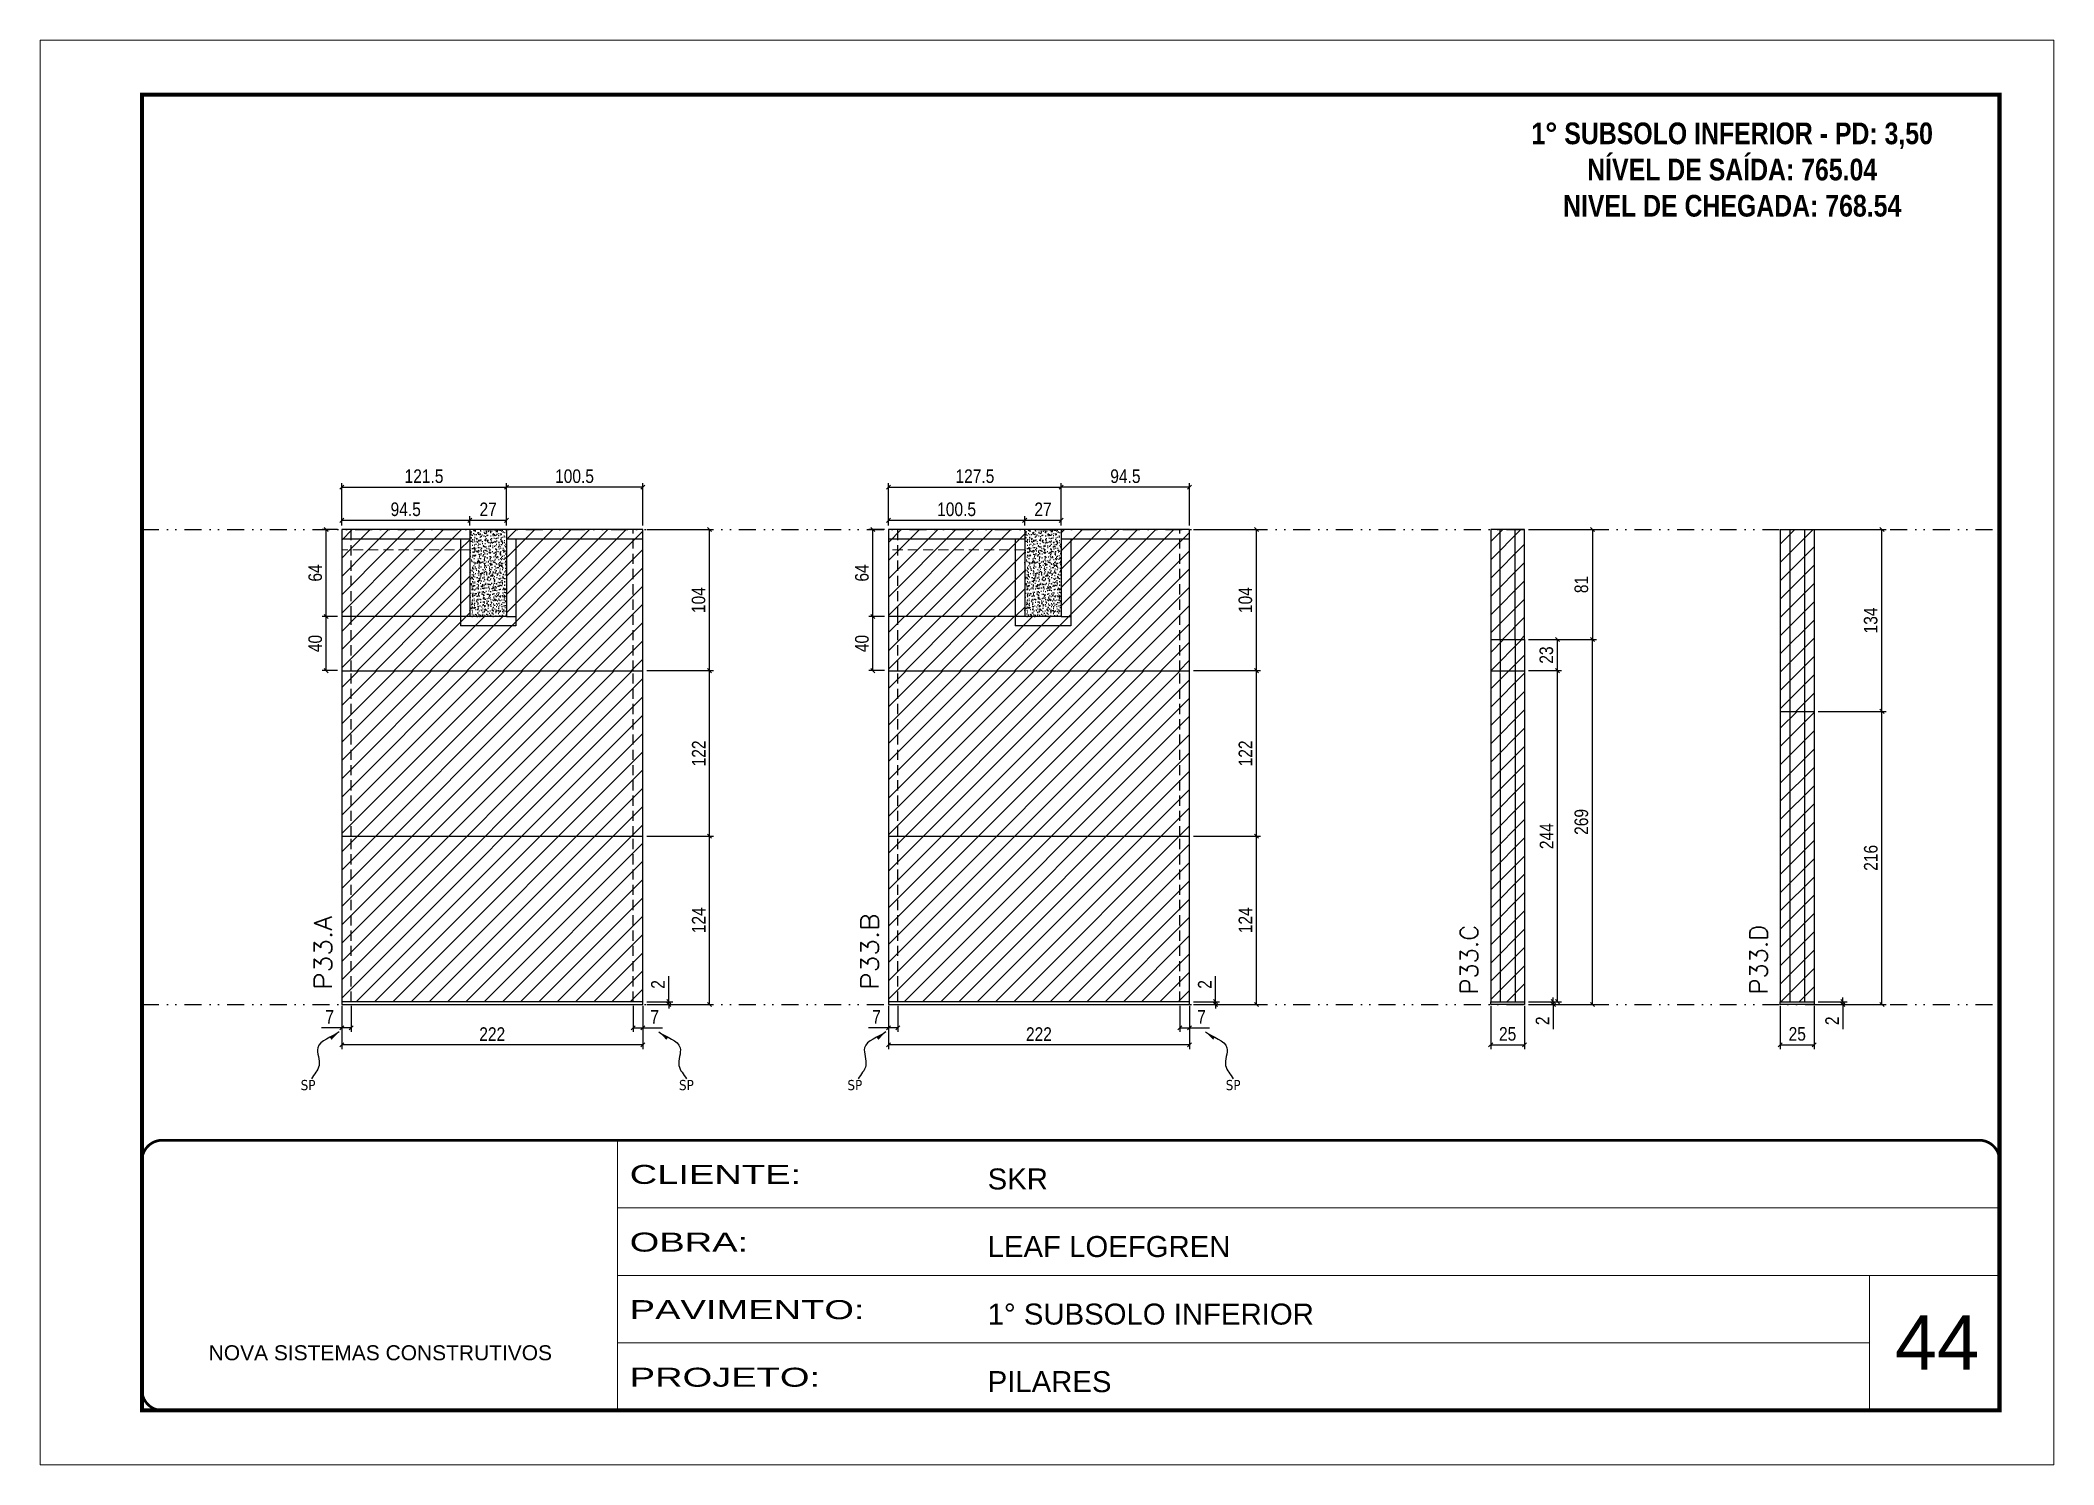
# Model space of a CAD drawing. Extents: x 14400 to 27878, y -21631 to 6985.
# Drawn here: x 19168 to 20653, y -5551 to -4501 of the extents above; entities that cross this region are included whole.
import ezdxf

# ---------------------------------------------------------------- set-up
doc = ezdxf.new("R2010")
doc.units = 0
for name, pattern in [('CONTINUO', [0]), ('DASHED', [0.75, 0.5, -0.25]), ('DIVIDE2', [0.625, 0.25, -0.125, 0, -0.125, 0, -0.125]), ('HIDDEN', [0.375, 0.25, -0.125])]:
    doc.linetypes.add(name, pattern=pattern)
for name, color, linetype, lineweight in [('CARIMBO', 255, 'Continuous', 9), ('Folhas', 255, 'Continuous', 9), ('Hachura', 251, 'Continuous', 9), ('SARRAFO DE PRESSAO', 251, 'DASHED', 9), ('Texto Seção', 7, 'Continuous', 15)]:
    doc.layers.add(name, color=color, linetype=linetype, lineweight=lineweight)
for name, color, linetype in [('COTA', 241, 'Continuous'), ('NOMENCLATURA', 7, 'Continuous'), ('Nível', 160, 'Continuous'), ('Painéis', 200, 'Continuous'), ('SARR_2.2x7', 40, 'Continuous'), ('Sarrafo de Pressão', 42, 'HIDDEN'), ('texto', 7, 'Continuous')]:
    doc.layers.add(name, color=color, linetype=linetype)
doc.styles.add('ARIAL', font='arial.ttf')
doc.styles.add('COTA TECNICA', font='techl___.ttf', dxfattribs={"height": 10})
doc.styles.add('COTA TECNICA-50', font='techl___.ttf', dxfattribs={"height": 10})
doc.styles.add('REGUA-120', font='ROMANS.shx', dxfattribs={"height": 15})
doc.styles.add('ROMANC', font='techb___.ttf', dxfattribs={"height": 2.5})
doc.styles.get("Standard").update_dxf_attribs({"font": 'arial.ttf'})
doc.styles.add('Tecnologia', font='')
doc.styles.get('Tecnologia').set_extended_font_data('Forgotten Futurist')
doc.dimstyles.new('COTA PAINEL-50', dxfattribs={"dimtxt": 10, "dimasz": 3, "dimexe": 3, "dimexo": 3, "dimgap": 3, "dimtad": 1, "dimdec": 1, "dimzin": 12, "dimdsep": 46, "dimtxsty": 'COTA TECNICA-50', "dimblk1": 'OBLIQUE', "dimblk2": 'OBLIQUE', "dimsah": 1, "dimcen": 0.9, "dimclrd": 4, "dimclre": 4, "dimclrt": 240, "dimadec": 1, "dimazin": 3, "dimtfac": 1, "dimtdec": 1, "dimtmove": 0, "dimatfit": 3, "dimfxl": 1, "dimtolj": 1, "dimtzin": 12, "dimarcsym": 0})
doc.dimstyles.new('PAINEL', dxfattribs={"dimtxt": 10, "dimasz": 3, "dimexe": 3, "dimexo": 3, "dimgap": 3, "dimtad": 1, "dimdec": 1, "dimzin": 12, "dimdsep": 46, "dimtxsty": 'COTA TECNICA', "dimblk1": 'OBLIQUE', "dimblk2": 'OBLIQUE', "dimsah": 1, "dimcen": 0.9, "dimclrd": 4, "dimclre": 4, "dimclrt": 240, "dimadec": 1, "dimazin": 3, "dimtfac": 1, "dimtdec": 1, "dimtmove": 0, "dimatfit": 3, "dimfxl": 1, "dimtolj": 1, "dimtzin": 12, "dimarcsym": 0})
doc.dimstyles.get("Standard").update_dxf_attribs({"dimtxt": 0.18, "dimasz": 0.18, "dimexe": 0.18, "dimexo": 0.0625, "dimgap": 0.09, "dimtad": 0, "dimtih": 1, "dimtoh": 1, "dimdec": 4, "dimzin": 0, "dimdsep": 46, "dimtxsty": 'Standard', "dimcen": 0.09, "dimadec": 0, "dimazin": 0, "dimtfac": 1, "dimtdec": 4, "dimtofl": 0, "dimtmove": 0, "dimatfit": 3, "dimfxl": 1, "dimtolj": 1, "dimtzin": 0, "dimarcsym": 0})

msp = doc.modelspace()

# ---------------------------------------------------------------- texts
at = {"layer": 'CARIMBO', "style": 'ARIAL'}
msp.add_text('44', height=40, dxfattribs=at).set_placement((20536.33, -5480.88))
at = {"layer": 'NOMENCLATURA', "color": 2, "insert": (20416.31, -4534.96), "char_height": 16, "attachment_point": 2, "style": 'ROMANC'}
msp.add_mtext_dynamic_manual_height_columns('\\P1° SUBSOLO INFERIOR - PD: 3,50\\PNÍVEL DE SAÍDA: 765.04\\PNIVEL DE CHEGADA: 768.54', width=432.3511, gutter_width=1, heights=[0], dxfattribs=at)
at = {"layer": 'texto', "color": 0, "char_height": 7.5, "attachment_point": 5}
for insert in [(19366, -5271.23), (19645.03, -5271.23), (19769.24, -5271.23), (20048.27, -5271.23)]:
    msp.add_mtext('{\\fTahoma|b0|i0|c0|p34;\\C4;SP}', dxfattribs=dict(at, insert=insert))
at = {"layer": 'Texto Seção', "style": 'REGUA-120', "width": 1.1}
for s, p in [('P33.A', (19383.53, -5200.98)), ('P33.B', (19786.77, -5200.98))]:
    msp.add_text(s, height=13, rotation=90, dxfattribs=at).set_placement(p)
at = {"layer": 'Texto Seção', "char_height": 13, "width": 370.6998, "attachment_point": 7, "rotation": 90, "style": 'REGUA-120'}
for s, insert in [('P33.C', (20228.8, -5204.33)), ('P33.D', (20442.31, -5204.33))]:
    msp.add_mtext(s, dxfattribs=dict(at, insert=insert))

# ---------------------------------------------------------------- blocks, each defined once
blk = doc.blocks.new('9999999999')
at = {"color": 30, "linetype": 'CONTINUO'}
for p, q in [((98564.6, 34230.2), (98564.6, 34429.4)), ((98564.6, 34379.6), (99584, 34379.6)), ((98564.6, 34329.8), (99488, 34329.8)), ((99584, 34329.8), (99488, 34329.8)), ((99488, 34329.8), (99488, 34230.2)), ((98564.6, 34280), (99488, 34280))]:
    blk.add_line(p, q, dxfattribs=at)
at = {"color": 30, "linetype": 'CONTINUO', "const_width": 2}
blk.add_lwpolyline([(99584, 34230.2), (99584, 34414.4, 0.414214), (99569, 34429.4), (98229, 34429.4, 0.414214), (98214, 34414.4), (98214, 34245.2, 0.414214), (98229, 34230.2), (99584, 34230.2)], format="xyb", dxfattribs=at)
at = {"layer": 'Folhas'}
blk.add_lwpolyline([(98139, 34190.2), (99624, 34190.2), (99624, 35240.2), (98139, 35240.2)], close=True, dxfattribs=at)
at = {"layer": 'Folhas', "color": 30, "const_width": 3}
blk.add_lwpolyline([(98214, 34230.2), (99584, 34230.2), (99584, 35200.2), (98214, 35200.2)], close=True, dxfattribs=at)
at = {"color": 7, "linetype": 'Continuous', "ltscale": 5, "style": 'ARIAL'}
for s, height, p in [('SKR', 15.48, (98837.7, 34393.1)), ('LEAF LOEFGREN', 15.483, (98837.7, 34343.3)), ('1° SUBSOLO INFERIOR', 15.483, (98837.7, 34293.5)), ('NOVA SISTEMAS CONSTRUTIVOS', 11.059, (98263.2, 34267.2)), ('PILARES', 15.48, (98837.7, 34243.7))]:
    blk.add_text(s, height=height, dxfattribs=at).set_placement(p)
at = {"layer": 'Folhas', "color": 7, "style": 'Tecnologia', "width": 1.5}
for s, p in [('CLIENTE:', (98573.7, 34397.2)), ('OBRA:', (98573.7, 34347.3)), ('PAVIMENTO:', (98573.7, 34297.5)), ('PROJETO:', (98573.7, 34247.7))]:
    blk.add_text(s, height=14, dxfattribs=at).set_placement(p)
blk = doc.blocks.new('_Oblique')
at = {"color": 0, "linetype": 'ByBlock', "lineweight": -2}
blk.add_line((-0.5, -0.5), (0.5, 0.5), dxfattribs=at)
blk = doc.blocks.new('*D2586')
at = {"layer": 'COTA', "color": 4, "lineweight": -2, "transparency": 16777216}
for p, q in [((19390.8, -5212.7), (19390.8, -5244.6)), ((19612.8, -5212.7), (19612.8, -5244.6)), ((19612.8, -5241.6), (19390.8, -5241.6))]:
    blk.add_line(p, q, dxfattribs=at)
at = {"layer": 'Defpoints', "color": 0, "transparency": 16777216}
for p in [(19390.8, -5209.7), (19612.8, -5209.7), (19390.8, -5241.6)]:
    blk.add_point(p, dxfattribs=at)
at = {"layer": 'COTA', "color": 4, "lineweight": -2, "transparency": 16777216, "xscale": 3, "yscale": 3, "zscale": 3, "rotation": 180}
blk.add_blockref('_Oblique', (19390.8, -5241.6), dxfattribs=at)
at = {"layer": 'COTA', "color": 4, "lineweight": -2, "transparency": 16777216, "xscale": 3, "yscale": 3, "zscale": 3}
blk.add_blockref('_Oblique', (19612.8, -5241.6), dxfattribs=at)
at = {"layer": 'COTA', "color": 240, "transparency": 16777216, "insert": (19501.8, -5233.6), "char_height": 10, "attachment_point": 5, "style": 'COTA TECNICA'}
blk.add_mtext('\\A1;222', dxfattribs=at)
blk = doc.blocks.new('*D2587')
at = {"layer": 'COTA', "color": 4, "lineweight": -2, "transparency": 16777216}
for p, q in [((19605.8, -5212.7), (19605.8, -5232)), ((19612.8, -5214.7), (19612.8, -5232)), ((19605.8, -5229), (19612.8, -5229)), ((19612.8, -5229), (19627.5, -5229))]:
    blk.add_line(p, q, dxfattribs=at)
at = {"layer": 'Defpoints', "color": 0, "transparency": 16777216}
for p in [(19605.8, -5209.7), (19612.8, -5211.7), (19612.8, -5229)]:
    blk.add_point(p, dxfattribs=at)
at = {"layer": 'COTA', "color": 4, "lineweight": -2, "transparency": 16777216, "xscale": 3, "yscale": 3, "zscale": 3, "rotation": 180}
blk.add_blockref('_Oblique', (19605.8, -5229), dxfattribs=at)
at = {"layer": 'COTA', "color": 4, "lineweight": -2, "transparency": 16777216, "xscale": 3, "yscale": 3, "zscale": 3}
blk.add_blockref('_Oblique', (19612.8, -5229), dxfattribs=at)
at = {"layer": 'COTA', "color": 240, "transparency": 16777216, "insert": (19621.6, -5220.9), "char_height": 10, "attachment_point": 5, "style": 'COTA TECNICA-50'}
blk.add_mtext('\\A1;7', dxfattribs=at)
blk = doc.blocks.new('*D2588')
at = {"layer": 'COTA', "color": 4, "lineweight": -2, "transparency": 16777216}
for p, q in [((19390.8, -5214.7), (19390.8, -5232)), ((19397.8, -5212.7), (19397.8, -5232)), ((19390.8, -5229), (19376, -5229)), ((19397.8, -5229), (19390.8, -5229))]:
    blk.add_line(p, q, dxfattribs=at)
at = {"layer": 'Defpoints', "color": 0, "transparency": 16777216}
for p in [(19390.8, -5211.7), (19397.8, -5209.7), (19390.8, -5229)]:
    blk.add_point(p, dxfattribs=at)
at = {"layer": 'COTA', "color": 4, "lineweight": -2, "transparency": 16777216, "xscale": 3, "yscale": 3, "zscale": 3, "rotation": 180}
blk.add_blockref('_Oblique', (19390.8, -5229), dxfattribs=at)
at = {"layer": 'COTA', "color": 4, "lineweight": -2, "transparency": 16777216, "xscale": 3, "yscale": 3, "zscale": 3}
blk.add_blockref('_Oblique', (19397.8, -5229), dxfattribs=at)
at = {"layer": 'COTA', "color": 240, "transparency": 16777216, "insert": (19381.9, -5220.9), "char_height": 10, "attachment_point": 5, "style": 'COTA TECNICA-50'}
blk.add_mtext('\\A1;7', dxfattribs=at)
blk = doc.blocks.new('*D2589')
at = {"layer": 'COTA', "color": 4, "lineweight": -2, "transparency": 16777216}
for p, q in [((19632, -5209.7), (19632, -5190.9)), ((19615.8, -5209.7), (19635, -5209.7)), ((19615.8, -5211.7), (19635, -5211.7)), ((19632, -5211.7), (19632, -5209.7)), ((19632, -5211.7), (19632, -5214.7))]:
    blk.add_line(p, q, dxfattribs=at)
at = {"layer": 'Defpoints', "color": 0, "transparency": 16777216}
for p in [(19612.8, -5209.7), (19612.8, -5211.7), (19632, -5211.7)]:
    blk.add_point(p, dxfattribs=at)
at = {"layer": 'COTA', "color": 4, "lineweight": -2, "transparency": 16777216, "xscale": 3, "yscale": 3, "zscale": 3}
for p, rotation in [((19632, -5209.7), 270), ((19632, -5211.7), 90)]:
    blk.add_blockref('_Oblique', p, dxfattribs=dict(at, rotation=rotation))
at = {"layer": 'COTA', "color": 240, "transparency": 16777216, "insert": (19624, -5197), "char_height": 10, "attachment_point": 5, "rotation": 90, "style": 'COTA TECNICA-50'}
blk.add_mtext('\\A1;2', dxfattribs=at)
blk = doc.blocks.new('*D2590')
at = {"layer": 'COTA', "color": 4, "lineweight": -2, "transparency": 16777216}
for p, q in [((19615.8, -4965.7), (19665.1, -4965.7)), ((19662.1, -5087.7), (19662.1, -4965.7)), ((19615.8, -5087.7), (19665.1, -5087.7))]:
    blk.add_line(p, q, dxfattribs=at)
at = {"layer": 'Defpoints', "color": 0, "transparency": 16777216}
for p in [(19612.8, -4965.7), (19662.1, -4965.7), (19612.8, -5087.7)]:
    blk.add_point(p, dxfattribs=at)
at = {"layer": 'COTA', "color": 4, "lineweight": -2, "transparency": 16777216, "xscale": 3, "yscale": 3, "zscale": 3}
for p, rotation in [((19662.1, -4965.7), 90), ((19662.1, -5087.7), 270)]:
    blk.add_blockref('_Oblique', p, dxfattribs=dict(at, rotation=rotation))
at = {"layer": 'COTA', "color": 240, "transparency": 16777216, "insert": (19654.1, -5026.7), "char_height": 10, "attachment_point": 5, "rotation": 90, "style": 'COTA TECNICA-50'}
blk.add_mtext('\\A1;122', dxfattribs=at)
blk = doc.blocks.new('*D2615')
at = {"layer": 'COTA', "color": 4, "linetype": 'ByBlock', "lineweight": -2, "transparency": 16777216}
for p, q in [((19615.8, -5087.7), (19665.1, -5087.7)), ((19662.1, -5211.7), (19662.1, -5087.7)), ((19615.8, -5211.7), (19665.1, -5211.7))]:
    blk.add_line(p, q, dxfattribs=at)
at = {"layer": 'Defpoints', "color": 0, "linetype": 'ByBlock', "transparency": 16777216}
for p in [(19612.8, -5087.7), (19662.1, -5087.7), (19612.8, -5211.7)]:
    blk.add_point(p, dxfattribs=at)
at = {"layer": 'COTA', "color": 4, "linetype": 'ByBlock', "lineweight": -2, "transparency": 16777216, "xscale": 3, "yscale": 3, "zscale": 3}
for p, rotation in [((19662.1, -5087.7), 90), ((19662.1, -5211.7), 270)]:
    blk.add_blockref('_Oblique', p, dxfattribs=dict(at, rotation=rotation))
at = {"layer": 'COTA', "color": 240, "linetype": 'ByBlock', "transparency": 16777216, "insert": (19654.1, -5149.7), "char_height": 10, "attachment_point": 5, "rotation": 90, "style": 'COTA TECNICA'}
blk.add_mtext('\\A1;124', dxfattribs=at)
blk = doc.blocks.new('*D2616')
at = {"layer": 'COTA', "color": 4, "linetype": 'ByBlock', "lineweight": -2, "transparency": 16777216}
for p, q in [((19615.8, -5087.7), (19665.1, -5087.7)), ((19662.1, -5211.7), (19662.1, -5087.7)), ((19615.8, -5211.7), (19665.1, -5211.7))]:
    blk.add_line(p, q, dxfattribs=at)
at = {"layer": 'Defpoints', "color": 0, "linetype": 'ByBlock', "transparency": 16777216}
for p in [(19612.8, -5087.7), (19662.1, -5087.7), (19612.8, -5211.7)]:
    blk.add_point(p, dxfattribs=at)
at = {"layer": 'COTA', "color": 4, "linetype": 'ByBlock', "lineweight": -2, "transparency": 16777216, "xscale": 3, "yscale": 3, "zscale": 3}
for p, rotation in [((19662.1, -5087.7), 90), ((19662.1, -5211.7), 270)]:
    blk.add_blockref('_Oblique', p, dxfattribs=dict(at, rotation=rotation))
at = {"layer": 'COTA', "color": 240, "linetype": 'ByBlock', "transparency": 16777216, "insert": (19654.1, -5149.7), "char_height": 10, "attachment_point": 5, "rotation": 90, "style": 'COTA TECNICA'}
blk.add_mtext('\\A1;124', dxfattribs=at)
blk = doc.blocks.new('*D2591')
at = {"layer": 'COTA', "color": 4, "lineweight": -2, "transparency": 16777216}
for p, q in [((20238.2, -5212.7), (20238.2, -5244.6)), ((20263.2, -5212.7), (20263.2, -5244.6)), ((20238.2, -5241.6), (20263.2, -5241.6))]:
    blk.add_line(p, q, dxfattribs=at)
at = {"layer": 'Defpoints', "color": 0, "transparency": 16777216}
for p in [(20238.2, -5209.7), (20263.2, -5209.7), (20263.2, -5241.6)]:
    blk.add_point(p, dxfattribs=at)
at = {"layer": 'COTA', "color": 4, "lineweight": -2, "transparency": 16777216, "xscale": 3, "yscale": 3, "zscale": 3, "rotation": 180}
blk.add_blockref('_Oblique', (20238.2, -5241.6), dxfattribs=at)
at = {"layer": 'COTA', "color": 4, "lineweight": -2, "transparency": 16777216, "xscale": 3, "yscale": 3, "zscale": 3}
blk.add_blockref('_Oblique', (20263.2, -5241.6), dxfattribs=at)
at = {"layer": 'COTA', "color": 240, "transparency": 16777216, "insert": (20250.7, -5233.5), "char_height": 10, "attachment_point": 5, "style": 'COTA TECNICA'}
blk.add_mtext('\\A1;25', dxfattribs=at)
blk = doc.blocks.new('*D2592')
at = {"layer": 'COTA', "color": 4, "lineweight": -2, "transparency": 16777216}
for p, q in [((20266.2, -5209.7), (20287.4, -5209.7)), ((20266.2, -5211.7), (20287.4, -5211.7)), ((20284.4, -5209.7), (20284.4, -5206.7)), ((20284.4, -5209.7), (20284.4, -5211.7)), ((20284.4, -5211.7), (20284.4, -5229.9))]:
    blk.add_line(p, q, dxfattribs=at)
at = {"layer": 'Defpoints', "color": 0, "transparency": 16777216}
for p in [(20263.2, -5209.7), (20263.2, -5211.7), (20284.4, -5209.7)]:
    blk.add_point(p, dxfattribs=at)
at = {"layer": 'COTA', "color": 4, "lineweight": -2, "transparency": 16777216, "xscale": 3, "yscale": 3, "zscale": 3}
for p, rotation in [((20284.4, -5209.7), 270), ((20284.4, -5211.7), 90)]:
    blk.add_blockref('_Oblique', p, dxfattribs=dict(at, rotation=rotation))
at = {"layer": 'COTA', "color": 240, "transparency": 16777216, "insert": (20276.4, -5223.8), "char_height": 10, "attachment_point": 5, "rotation": 90, "style": 'COTA TECNICA-50'}
blk.add_mtext('\\A1;2', dxfattribs=at)
blk = doc.blocks.new('*D2593')
at = {"layer": 'COTA', "color": 4, "lineweight": -2, "transparency": 16777216}
for p, q in [((20266.2, -4942.7), (20316.2, -4942.7)), ((20313.2, -5211.7), (20313.2, -4942.7)), ((20266.2, -5211.7), (20316.2, -5211.7))]:
    blk.add_line(p, q, dxfattribs=at)
at = {"layer": 'Defpoints', "color": 0, "transparency": 16777216}
for p in [(20263.2, -4942.7), (20313.2, -4942.7), (20263.2, -5211.7)]:
    blk.add_point(p, dxfattribs=at)
at = {"layer": 'COTA', "color": 4, "lineweight": -2, "transparency": 16777216, "xscale": 3, "yscale": 3, "zscale": 3}
for p, rotation in [((20313.2, -4942.7), 90), ((20313.2, -5211.7), 270)]:
    blk.add_blockref('_Oblique', p, dxfattribs=dict(at, rotation=rotation))
at = {"layer": 'COTA', "color": 240, "transparency": 16777216, "insert": (20305.1, -5077.2), "char_height": 10, "attachment_point": 5, "rotation": 90, "style": 'COTA TECNICA-50'}
blk.add_mtext('\\A1;269', dxfattribs=at)
blk = doc.blocks.new('*D2617')
at = {"layer": 'COTA', "color": 4, "lineweight": -2, "transparency": 16777216}
for p, q in [((20266.2, -4965.7), (20290.5, -4965.7)), ((20287.5, -5209.7), (20287.5, -4965.7)), ((20266.2, -5209.7), (20290.5, -5209.7))]:
    blk.add_line(p, q, dxfattribs=at)
at = {"layer": 'Defpoints', "color": 0, "transparency": 16777216}
for p in [(20263.2, -4965.7), (20287.5, -4965.7), (20263.2, -5209.7)]:
    blk.add_point(p, dxfattribs=at)
at = {"layer": 'COTA', "color": 4, "lineweight": -2, "transparency": 16777216, "xscale": 3, "yscale": 3, "zscale": 3}
for p, rotation in [((20287.5, -4965.7), 90), ((20287.5, -5209.7), 270)]:
    blk.add_blockref('_Oblique', p, dxfattribs=dict(at, rotation=rotation))
at = {"layer": 'COTA', "color": 240, "transparency": 16777216, "insert": (20279.4, -5087.7), "char_height": 10, "attachment_point": 5, "rotation": 90, "style": 'COTA TECNICA'}
blk.add_mtext('\\A1;244', dxfattribs=at)
blk = doc.blocks.new('*D2618')
at = {"layer": 'COTA', "color": 4, "lineweight": -2, "transparency": 16777216}
for p, q in [((20266.2, -4942.7), (20290.5, -4942.7)), ((20287.5, -4965.7), (20287.5, -4942.7)), ((20266.2, -4965.7), (20290.5, -4965.7))]:
    blk.add_line(p, q, dxfattribs=at)
at = {"layer": 'Defpoints', "color": 0, "transparency": 16777216}
for p in [(20263.2, -4942.7), (20287.5, -4942.7), (20263.2, -4965.7)]:
    blk.add_point(p, dxfattribs=at)
at = {"layer": 'COTA', "color": 4, "lineweight": -2, "transparency": 16777216, "xscale": 3, "yscale": 3, "zscale": 3}
for p, rotation in [((20287.5, -4942.7), 90), ((20287.5, -4965.7), 270)]:
    blk.add_blockref('_Oblique', p, dxfattribs=dict(at, rotation=rotation))
at = {"layer": 'COTA', "color": 240, "transparency": 16777216, "insert": (20279.3, -4954.2), "char_height": 10, "attachment_point": 5, "rotation": 90, "style": 'COTA TECNICA'}
blk.add_mtext('\\A1;23', dxfattribs=at)
blk = doc.blocks.new('*D2619')
at = {"layer": 'COTA', "color": 4, "lineweight": -2, "transparency": 16777216}
for p, q in [((20266.2, -4861.7), (20316.2, -4861.7)), ((20313.2, -4861.7), (20313.2, -4942.7)), ((20266.2, -4942.7), (20316.2, -4942.7))]:
    blk.add_line(p, q, dxfattribs=at)
at = {"layer": 'Defpoints', "color": 0, "transparency": 16777216}
for p in [(20263.2, -4861.7), (20263.2, -4942.7), (20313.2, -4942.7)]:
    blk.add_point(p, dxfattribs=at)
at = {"layer": 'COTA', "color": 4, "lineweight": -2, "transparency": 16777216, "xscale": 3, "yscale": 3, "zscale": 3}
for p, rotation in [((20313.2, -4861.7), 90), ((20313.2, -4942.7), 270)]:
    blk.add_blockref('_Oblique', p, dxfattribs=dict(at, rotation=rotation))
at = {"layer": 'COTA', "color": 240, "transparency": 16777216, "insert": (20305.1, -4902.2), "char_height": 10, "attachment_point": 5, "rotation": 90, "style": 'COTA TECNICA'}
blk.add_mtext('\\A1;81', dxfattribs=at)
blk = doc.blocks.new('*D2594')
at = {"layer": 'COTA', "color": 4, "lineweight": -2, "transparency": 16777216}
for p, q in [((20451.8, -5212.7), (20451.8, -5244.6)), ((20476.8, -5212.7), (20476.8, -5244.6)), ((20451.8, -5241.6), (20476.8, -5241.6))]:
    blk.add_line(p, q, dxfattribs=at)
at = {"layer": 'Defpoints', "color": 0, "transparency": 16777216}
for p in [(20451.8, -5209.7), (20476.8, -5209.7), (20476.8, -5241.6)]:
    blk.add_point(p, dxfattribs=at)
at = {"layer": 'COTA', "color": 4, "lineweight": -2, "transparency": 16777216, "xscale": 3, "yscale": 3, "zscale": 3, "rotation": 180}
blk.add_blockref('_Oblique', (20451.8, -5241.6), dxfattribs=at)
at = {"layer": 'COTA', "color": 4, "lineweight": -2, "transparency": 16777216, "xscale": 3, "yscale": 3, "zscale": 3}
blk.add_blockref('_Oblique', (20476.8, -5241.6), dxfattribs=at)
at = {"layer": 'COTA', "color": 240, "transparency": 16777216, "insert": (20464.3, -5233.5), "char_height": 10, "attachment_point": 5, "style": 'COTA TECNICA'}
blk.add_mtext('\\A1;25', dxfattribs=at)
blk = doc.blocks.new('*D2595')
at = {"layer": 'COTA', "color": 4, "lineweight": -2, "transparency": 16777216}
for p, q in [((20479.8, -5209.7), (20501, -5209.7)), ((20479.8, -5211.7), (20501, -5211.7)), ((20498, -5209.7), (20498, -5206.7)), ((20498, -5209.7), (20498, -5211.7)), ((20498, -5211.7), (20498, -5229.9))]:
    blk.add_line(p, q, dxfattribs=at)
at = {"layer": 'Defpoints', "color": 0, "transparency": 16777216}
for p in [(20476.8, -5209.7), (20476.8, -5211.7), (20498, -5209.7)]:
    blk.add_point(p, dxfattribs=at)
at = {"layer": 'COTA', "color": 4, "lineweight": -2, "transparency": 16777216, "xscale": 3, "yscale": 3, "zscale": 3}
for p, rotation in [((20498, -5209.7), 270), ((20498, -5211.7), 90)]:
    blk.add_blockref('_Oblique', p, dxfattribs=dict(at, rotation=rotation))
at = {"layer": 'COTA', "color": 240, "transparency": 16777216, "insert": (20490, -5223.8), "char_height": 10, "attachment_point": 5, "rotation": 90, "style": 'COTA TECNICA-50'}
blk.add_mtext('\\A1;2', dxfattribs=at)
blk = doc.blocks.new('*D2596')
at = {"layer": 'COTA', "color": 4, "lineweight": -2, "transparency": 16777216}
for p, q in [((20479.8, -4995.7), (20529.8, -4995.7)), ((20526.8, -5211.7), (20526.8, -4995.7)), ((20479.8, -5211.7), (20529.8, -5211.7))]:
    blk.add_line(p, q, dxfattribs=at)
at = {"layer": 'Defpoints', "color": 0, "transparency": 16777216}
for p in [(20476.8, -4995.7), (20526.8, -4995.7), (20476.8, -5211.7)]:
    blk.add_point(p, dxfattribs=at)
at = {"layer": 'COTA', "color": 4, "lineweight": -2, "transparency": 16777216, "xscale": 3, "yscale": 3, "zscale": 3}
for p, rotation in [((20526.8, -4995.7), 90), ((20526.8, -5211.7), 270)]:
    blk.add_blockref('_Oblique', p, dxfattribs=dict(at, rotation=rotation))
at = {"layer": 'COTA', "color": 240, "transparency": 16777216, "insert": (20518.6, -5103.7), "char_height": 10, "attachment_point": 5, "rotation": 90, "style": 'COTA TECNICA-50'}
blk.add_mtext('\\A1;216', dxfattribs=at)
blk = doc.blocks.new('*D2620')
at = {"layer": 'COTA', "color": 4, "lineweight": -2, "transparency": 16777216}
for p, q in [((20479.8, -4861.7), (20529.8, -4861.7)), ((20526.8, -4995.7), (20526.8, -4861.7)), ((20479.8, -4995.7), (20529.8, -4995.7))]:
    blk.add_line(p, q, dxfattribs=at)
at = {"layer": 'Defpoints', "color": 0, "transparency": 16777216}
for p in [(20476.8, -4861.7), (20526.8, -4861.7), (20476.8, -4995.7)]:
    blk.add_point(p, dxfattribs=at)
at = {"layer": 'COTA', "color": 4, "lineweight": -2, "transparency": 16777216, "xscale": 3, "yscale": 3, "zscale": 3}
for p, rotation in [((20526.8, -4861.7), 90), ((20526.8, -4995.7), 270)]:
    blk.add_blockref('_Oblique', p, dxfattribs=dict(at, rotation=rotation))
at = {"layer": 'COTA', "color": 240, "transparency": 16777216, "insert": (20518.5, -4928.7), "char_height": 10, "attachment_point": 5, "rotation": 90, "style": 'COTA TECNICA'}
blk.add_mtext('\\A1;134', dxfattribs=at)
blk = doc.blocks.new('*D2630')
at = {"layer": 'COTA', "color": 4, "lineweight": -2, "transparency": 16777216}
for p, q in [((19615.8, -4861.7), (19665.1, -4861.7)), ((19662.1, -4965.7), (19662.1, -4861.7)), ((19615.8, -4965.7), (19665.1, -4965.7))]:
    blk.add_line(p, q, dxfattribs=at)
at = {"layer": 'Defpoints', "color": 0, "transparency": 16777216}
for p in [(19612.8, -4861.7), (19662.1, -4861.7), (19612.8, -4965.7)]:
    blk.add_point(p, dxfattribs=at)
at = {"layer": 'COTA', "color": 4, "lineweight": -2, "transparency": 16777216, "xscale": 3, "yscale": 3, "zscale": 3}
for p, rotation in [((19662.1, -4861.7), 90), ((19662.1, -4965.7), 270)]:
    blk.add_blockref('_Oblique', p, dxfattribs=dict(at, rotation=rotation))
at = {"layer": 'COTA', "color": 240, "transparency": 16777216, "insert": (19654, -4913.7), "char_height": 10, "attachment_point": 5, "rotation": 90, "style": 'COTA TECNICA'}
blk.add_mtext('\\A1;104', dxfattribs=at)
blk = doc.blocks.new('*D2631')
at = {"layer": 'COTA', "color": 4, "lineweight": -2, "transparency": 16777216}
for p, q in [((19387.8, -4925.7), (19376.4, -4925.7)), ((19379.4, -4965.7), (19379.4, -4925.7)), ((19387.8, -4965.7), (19376.4, -4965.7))]:
    blk.add_line(p, q, dxfattribs=at)
at = {"layer": 'Defpoints', "color": 0, "transparency": 16777216}
for p in [(19379.4, -4925.7), (19390.8, -4925.7), (19390.8, -4965.7)]:
    blk.add_point(p, dxfattribs=at)
at = {"layer": 'COTA', "color": 4, "lineweight": -2, "transparency": 16777216, "xscale": 3, "yscale": 3, "zscale": 3}
for p, rotation in [((19379.4, -4925.7), 90), ((19379.4, -4965.7), 270)]:
    blk.add_blockref('_Oblique', p, dxfattribs=dict(at, rotation=rotation))
at = {"layer": 'COTA', "color": 240, "transparency": 16777216, "insert": (19371.3, -4945.7), "char_height": 10, "attachment_point": 5, "rotation": 90, "style": 'COTA TECNICA'}
blk.add_mtext('\\A1;40', dxfattribs=at)
blk = doc.blocks.new('*D2632')
at = {"layer": 'COTA', "color": 4, "lineweight": -2, "transparency": 16777216}
for p, q in [((19387.8, -4861.7), (19376.4, -4861.7)), ((19379.4, -4925.7), (19379.4, -4861.7)), ((19387.8, -4925.7), (19376.4, -4925.7))]:
    blk.add_line(p, q, dxfattribs=at)
at = {"layer": 'Defpoints', "color": 0, "transparency": 16777216}
for p in [(19379.4, -4861.7), (19390.8, -4861.7), (19390.8, -4925.7)]:
    blk.add_point(p, dxfattribs=at)
at = {"layer": 'COTA', "color": 4, "lineweight": -2, "transparency": 16777216, "xscale": 3, "yscale": 3, "zscale": 3}
for p, rotation in [((19379.4, -4861.7), 90), ((19379.4, -4925.7), 270)]:
    blk.add_blockref('_Oblique', p, dxfattribs=dict(at, rotation=rotation))
at = {"layer": 'COTA', "color": 240, "transparency": 16777216, "insert": (19371.3, -4893.7), "char_height": 10, "attachment_point": 5, "rotation": 90, "style": 'COTA TECNICA'}
blk.add_mtext('\\A1;64', dxfattribs=at)
blk = doc.blocks.new('*D2606')
at = {"layer": 'COTA', "color": 4, "lineweight": -2, "transparency": 16777216}
for p, q in [((19794, -5212.7), (19794, -5244.6)), ((20016, -5212.7), (20016, -5244.6)), ((20016, -5241.6), (19794, -5241.6))]:
    blk.add_line(p, q, dxfattribs=at)
at = {"layer": 'Defpoints', "color": 0, "transparency": 16777216}
for p in [(19794, -5209.7), (20016, -5209.7), (19794, -5241.6)]:
    blk.add_point(p, dxfattribs=at)
at = {"layer": 'COTA', "color": 4, "lineweight": -2, "transparency": 16777216, "xscale": 3, "yscale": 3, "zscale": 3, "rotation": 180}
blk.add_blockref('_Oblique', (19794, -5241.6), dxfattribs=at)
at = {"layer": 'COTA', "color": 4, "lineweight": -2, "transparency": 16777216, "xscale": 3, "yscale": 3, "zscale": 3}
blk.add_blockref('_Oblique', (20016, -5241.6), dxfattribs=at)
at = {"layer": 'COTA', "color": 240, "transparency": 16777216, "insert": (19905, -5233.6), "char_height": 10, "attachment_point": 5, "style": 'COTA TECNICA'}
blk.add_mtext('\\A1;222', dxfattribs=at)
blk = doc.blocks.new('*D2607')
at = {"layer": 'COTA', "color": 4, "lineweight": -2, "transparency": 16777216}
for p, q in [((20009, -5212.7), (20009, -5232)), ((20016, -5214.7), (20016, -5232)), ((20009, -5229), (20016, -5229)), ((20016, -5229), (20030.8, -5229))]:
    blk.add_line(p, q, dxfattribs=at)
at = {"layer": 'Defpoints', "color": 0, "transparency": 16777216}
for p in [(20009, -5209.7), (20016, -5211.7), (20016, -5229)]:
    blk.add_point(p, dxfattribs=at)
at = {"layer": 'COTA', "color": 4, "lineweight": -2, "transparency": 16777216, "xscale": 3, "yscale": 3, "zscale": 3, "rotation": 180}
blk.add_blockref('_Oblique', (20009, -5229), dxfattribs=at)
at = {"layer": 'COTA', "color": 4, "lineweight": -2, "transparency": 16777216, "xscale": 3, "yscale": 3, "zscale": 3}
blk.add_blockref('_Oblique', (20016, -5229), dxfattribs=at)
at = {"layer": 'COTA', "color": 240, "transparency": 16777216, "insert": (20024.9, -5220.9), "char_height": 10, "attachment_point": 5, "style": 'COTA TECNICA-50'}
blk.add_mtext('\\A1;7', dxfattribs=at)
blk = doc.blocks.new('*D2608')
at = {"layer": 'COTA', "color": 4, "lineweight": -2, "transparency": 16777216}
for p, q in [((19794, -5214.7), (19794, -5232)), ((19801, -5212.7), (19801, -5232)), ((19794, -5229), (19779.3, -5229)), ((19801, -5229), (19794, -5229))]:
    blk.add_line(p, q, dxfattribs=at)
at = {"layer": 'Defpoints', "color": 0, "transparency": 16777216}
for p in [(19794, -5211.7), (19801, -5209.7), (19794, -5229)]:
    blk.add_point(p, dxfattribs=at)
at = {"layer": 'COTA', "color": 4, "lineweight": -2, "transparency": 16777216, "xscale": 3, "yscale": 3, "zscale": 3, "rotation": 180}
blk.add_blockref('_Oblique', (19794, -5229), dxfattribs=at)
at = {"layer": 'COTA', "color": 4, "lineweight": -2, "transparency": 16777216, "xscale": 3, "yscale": 3, "zscale": 3}
blk.add_blockref('_Oblique', (19801, -5229), dxfattribs=at)
at = {"layer": 'COTA', "color": 240, "transparency": 16777216, "insert": (19785.2, -5220.9), "char_height": 10, "attachment_point": 5, "style": 'COTA TECNICA-50'}
blk.add_mtext('\\A1;7', dxfattribs=at)
blk = doc.blocks.new('*D2609')
at = {"layer": 'COTA', "color": 4, "lineweight": -2, "transparency": 16777216}
for p, q in [((20035.3, -5209.7), (20035.3, -5190.9)), ((20019, -5209.7), (20038.3, -5209.7)), ((20019, -5211.7), (20038.3, -5211.7)), ((20035.3, -5211.7), (20035.3, -5209.7)), ((20035.3, -5211.7), (20035.3, -5214.7))]:
    blk.add_line(p, q, dxfattribs=at)
at = {"layer": 'Defpoints', "color": 0, "transparency": 16777216}
for p in [(20016, -5209.7), (20016, -5211.7), (20035.3, -5211.7)]:
    blk.add_point(p, dxfattribs=at)
at = {"layer": 'COTA', "color": 4, "lineweight": -2, "transparency": 16777216, "xscale": 3, "yscale": 3, "zscale": 3}
for p, rotation in [((20035.3, -5209.7), 270), ((20035.3, -5211.7), 90)]:
    blk.add_blockref('_Oblique', p, dxfattribs=dict(at, rotation=rotation))
at = {"layer": 'COTA', "color": 240, "transparency": 16777216, "insert": (20027.3, -5197), "char_height": 10, "attachment_point": 5, "rotation": 90, "style": 'COTA TECNICA-50'}
blk.add_mtext('\\A1;2', dxfattribs=at)
blk = doc.blocks.new('*D2610')
at = {"layer": 'COTA', "color": 4, "lineweight": -2, "transparency": 16777216}
for p, q in [((20019, -4965.7), (20068.4, -4965.7)), ((20065.4, -5087.7), (20065.4, -4965.7)), ((20019, -5087.7), (20068.4, -5087.7))]:
    blk.add_line(p, q, dxfattribs=at)
at = {"layer": 'Defpoints', "color": 0, "transparency": 16777216}
for p in [(20016, -4965.7), (20065.4, -4965.7), (20016, -5087.7)]:
    blk.add_point(p, dxfattribs=at)
at = {"layer": 'COTA', "color": 4, "lineweight": -2, "transparency": 16777216, "xscale": 3, "yscale": 3, "zscale": 3}
for p, rotation in [((20065.4, -4965.7), 90), ((20065.4, -5087.7), 270)]:
    blk.add_blockref('_Oblique', p, dxfattribs=dict(at, rotation=rotation))
at = {"layer": 'COTA', "color": 240, "transparency": 16777216, "insert": (20057.3, -5026.7), "char_height": 10, "attachment_point": 5, "rotation": 90, "style": 'COTA TECNICA-50'}
blk.add_mtext('\\A1;122', dxfattribs=at)
blk = doc.blocks.new('*D2633')
at = {"layer": 'COTA', "color": 4, "linetype": 'ByBlock', "lineweight": -2, "transparency": 16777216}
for p, q in [((20019, -5087.7), (20068.4, -5087.7)), ((20065.4, -5211.7), (20065.4, -5087.7)), ((20019, -5211.7), (20068.4, -5211.7))]:
    blk.add_line(p, q, dxfattribs=at)
at = {"layer": 'Defpoints', "color": 0, "linetype": 'ByBlock', "transparency": 16777216}
for p in [(20016, -5087.7), (20065.4, -5087.7), (20016, -5211.7)]:
    blk.add_point(p, dxfattribs=at)
at = {"layer": 'COTA', "color": 4, "linetype": 'ByBlock', "lineweight": -2, "transparency": 16777216, "xscale": 3, "yscale": 3, "zscale": 3}
for p, rotation in [((20065.4, -5087.7), 90), ((20065.4, -5211.7), 270)]:
    blk.add_blockref('_Oblique', p, dxfattribs=dict(at, rotation=rotation))
at = {"layer": 'COTA', "color": 240, "linetype": 'ByBlock', "transparency": 16777216, "insert": (20057.3, -5149.7), "char_height": 10, "attachment_point": 5, "rotation": 90, "style": 'COTA TECNICA'}
blk.add_mtext('\\A1;124', dxfattribs=at)
blk = doc.blocks.new('*D2634')
at = {"layer": 'COTA', "color": 4, "linetype": 'ByBlock', "lineweight": -2, "transparency": 16777216}
for p, q in [((20019, -5087.7), (20068.4, -5087.7)), ((20065.4, -5211.7), (20065.4, -5087.7)), ((20019, -5211.7), (20068.4, -5211.7))]:
    blk.add_line(p, q, dxfattribs=at)
at = {"layer": 'Defpoints', "color": 0, "linetype": 'ByBlock', "transparency": 16777216}
for p in [(20016, -5087.7), (20065.4, -5087.7), (20016, -5211.7)]:
    blk.add_point(p, dxfattribs=at)
at = {"layer": 'COTA', "color": 4, "linetype": 'ByBlock', "lineweight": -2, "transparency": 16777216, "xscale": 3, "yscale": 3, "zscale": 3}
for p, rotation in [((20065.4, -5087.7), 90), ((20065.4, -5211.7), 270)]:
    blk.add_blockref('_Oblique', p, dxfattribs=dict(at, rotation=rotation))
at = {"layer": 'COTA', "color": 240, "linetype": 'ByBlock', "transparency": 16777216, "insert": (20057.3, -5149.7), "char_height": 10, "attachment_point": 5, "rotation": 90, "style": 'COTA TECNICA'}
blk.add_mtext('\\A1;124', dxfattribs=at)
blk = doc.blocks.new('*D2635')
at = {"layer": 'COTA', "color": 4, "lineweight": -2, "transparency": 16777216}
for p, q in [((20019, -4861.7), (20068.4, -4861.7)), ((20065.4, -4965.7), (20065.4, -4861.7)), ((20019, -4965.7), (20068.4, -4965.7))]:
    blk.add_line(p, q, dxfattribs=at)
at = {"layer": 'Defpoints', "color": 0, "transparency": 16777216}
for p in [(20016, -4861.7), (20065.4, -4861.7), (20016, -4965.7)]:
    blk.add_point(p, dxfattribs=at)
at = {"layer": 'COTA', "color": 4, "lineweight": -2, "transparency": 16777216, "xscale": 3, "yscale": 3, "zscale": 3}
for p, rotation in [((20065.4, -4861.7), 90), ((20065.4, -4965.7), 270)]:
    blk.add_blockref('_Oblique', p, dxfattribs=dict(at, rotation=rotation))
at = {"layer": 'COTA', "color": 240, "transparency": 16777216, "insert": (20057.3, -4913.7), "char_height": 10, "attachment_point": 5, "rotation": 90, "style": 'COTA TECNICA'}
blk.add_mtext('\\A1;104', dxfattribs=at)
blk = doc.blocks.new('*D2636')
at = {"layer": 'COTA', "color": 4, "lineweight": -2, "transparency": 16777216}
for p, q in [((19791, -4925.7), (19779.6, -4925.7)), ((19782.6, -4965.7), (19782.6, -4925.7)), ((19791, -4965.7), (19779.6, -4965.7))]:
    blk.add_line(p, q, dxfattribs=at)
at = {"layer": 'Defpoints', "color": 0, "transparency": 16777216}
for p in [(19782.6, -4925.7), (19794, -4925.7), (19794, -4965.7)]:
    blk.add_point(p, dxfattribs=at)
at = {"layer": 'COTA', "color": 4, "lineweight": -2, "transparency": 16777216, "xscale": 3, "yscale": 3, "zscale": 3}
for p, rotation in [((19782.6, -4925.7), 90), ((19782.6, -4965.7), 270)]:
    blk.add_blockref('_Oblique', p, dxfattribs=dict(at, rotation=rotation))
at = {"layer": 'COTA', "color": 240, "transparency": 16777216, "insert": (19774.5, -4945.7), "char_height": 10, "attachment_point": 5, "rotation": 90, "style": 'COTA TECNICA'}
blk.add_mtext('\\A1;40', dxfattribs=at)
blk = doc.blocks.new('*D2637')
at = {"layer": 'COTA', "color": 4, "lineweight": -2, "transparency": 16777216}
for p, q in [((19791, -4861.7), (19779.6, -4861.7)), ((19782.6, -4925.7), (19782.6, -4861.7)), ((19791, -4925.7), (19779.6, -4925.7))]:
    blk.add_line(p, q, dxfattribs=at)
at = {"layer": 'Defpoints', "color": 0, "transparency": 16777216}
for p in [(19782.6, -4861.7), (19794, -4861.7), (19794, -4925.7)]:
    blk.add_point(p, dxfattribs=at)
at = {"layer": 'COTA', "color": 4, "lineweight": -2, "transparency": 16777216, "xscale": 3, "yscale": 3, "zscale": 3}
for p, rotation in [((19782.6, -4861.7), 90), ((19782.6, -4925.7), 270)]:
    blk.add_blockref('_Oblique', p, dxfattribs=dict(at, rotation=rotation))
at = {"layer": 'COTA', "color": 240, "transparency": 16777216, "insert": (19774.5, -4893.7), "char_height": 10, "attachment_point": 5, "rotation": 90, "style": 'COTA TECNICA'}
blk.add_mtext('\\A1;64', dxfattribs=at)
blk = doc.blocks.new('*D2638')
at = {"layer": 'COTA', "color": 4, "lineweight": -2, "transparency": 16777216}
for p, q in [((19390.8, -4858.7), (19390.8, -4851.9)), ((19485.3, -4854.9), (19390.8, -4854.9)), ((19485.3, -4858.7), (19485.3, -4851.9))]:
    blk.add_line(p, q, dxfattribs=at)
at = {"layer": 'Defpoints', "color": 0, "transparency": 16777216}
for p in [(19390.8, -4854.9), (19390.8, -4861.7), (19485.3, -4861.7)]:
    blk.add_point(p, dxfattribs=at)
at = {"layer": 'COTA', "color": 4, "lineweight": -2, "transparency": 16777216, "xscale": 3, "yscale": 3, "zscale": 3, "rotation": 180}
blk.add_blockref('_Oblique', (19390.8, -4854.9), dxfattribs=at)
at = {"layer": 'COTA', "color": 4, "lineweight": -2, "transparency": 16777216, "xscale": 3, "yscale": 3, "zscale": 3}
blk.add_blockref('_Oblique', (19485.3, -4854.9), dxfattribs=at)
at = {"layer": 'COTA', "color": 240, "transparency": 16777216, "insert": (19438, -4846.8), "char_height": 10, "attachment_point": 5, "style": 'COTA TECNICA'}
blk.add_mtext('\\A1;94.5', dxfattribs=at)
blk = doc.blocks.new('*D2639')
at = {"layer": 'COTA', "color": 4, "lineweight": -2, "transparency": 16777216}
for p, q in [((19390.8, -4858.7), (19390.8, -4827.5)), ((19390.8, -4830.5), (19512.3, -4830.5)), ((19512.3, -4858.7), (19512.3, -4827.5))]:
    blk.add_line(p, q, dxfattribs=at)
at = {"layer": 'Defpoints', "color": 0, "transparency": 16777216}
for p in [(19512.3, -4830.5), (19390.8, -4861.7), (19512.3, -4861.7)]:
    blk.add_point(p, dxfattribs=at)
at = {"layer": 'COTA', "color": 4, "lineweight": -2, "transparency": 16777216, "xscale": 3, "yscale": 3, "zscale": 3, "rotation": 180}
blk.add_blockref('_Oblique', (19390.8, -4830.5), dxfattribs=at)
at = {"layer": 'COTA', "color": 4, "lineweight": -2, "transparency": 16777216, "xscale": 3, "yscale": 3, "zscale": 3}
blk.add_blockref('_Oblique', (19512.3, -4830.5), dxfattribs=at)
at = {"layer": 'COTA', "color": 240, "transparency": 16777216, "insert": (19451.5, -4822.4), "char_height": 10, "attachment_point": 5, "style": 'COTA TECNICA'}
blk.add_mtext('\\A1;121.5', dxfattribs=at)
blk = doc.blocks.new('*D2640')
at = {"layer": 'COTA', "color": 4, "lineweight": -2, "transparency": 16777216}
for p, q in [((19485.3, -4858.7), (19485.3, -4851.9)), ((19512.3, -4854.9), (19485.3, -4854.9)), ((19512.3, -4858.7), (19512.3, -4851.9))]:
    blk.add_line(p, q, dxfattribs=at)
at = {"layer": 'Defpoints', "color": 0, "transparency": 16777216}
for p in [(19485.3, -4854.9), (19485.3, -4861.7), (19512.3, -4861.7)]:
    blk.add_point(p, dxfattribs=at)
at = {"layer": 'COTA', "color": 4, "lineweight": -2, "transparency": 16777216, "xscale": 3, "yscale": 3, "zscale": 3, "rotation": 180}
blk.add_blockref('_Oblique', (19485.3, -4854.9), dxfattribs=at)
at = {"layer": 'COTA', "color": 4, "lineweight": -2, "transparency": 16777216, "xscale": 3, "yscale": 3, "zscale": 3}
blk.add_blockref('_Oblique', (19512.3, -4854.9), dxfattribs=at)
at = {"layer": 'COTA', "color": 240, "transparency": 16777216, "insert": (19498.8, -4846.8), "char_height": 10, "attachment_point": 5, "style": 'COTA TECNICA'}
blk.add_mtext('\\A1;27', dxfattribs=at)
blk = doc.blocks.new('*D2611')
at = {"layer": 'COTA', "color": 4, "lineweight": -2, "transparency": 16777216}
for p, q in [((19794, -4858.7), (19794, -4851.9)), ((19894.5, -4854.9), (19794, -4854.9)), ((19894.5, -4858.7), (19894.5, -4851.9))]:
    blk.add_line(p, q, dxfattribs=at)
at = {"layer": 'Defpoints', "color": 0, "transparency": 16777216}
for p in [(19794, -4854.9), (19794, -4861.7), (19894.5, -4861.7)]:
    blk.add_point(p, dxfattribs=at)
at = {"layer": 'COTA', "color": 4, "lineweight": -2, "transparency": 16777216, "xscale": 3, "yscale": 3, "zscale": 3, "rotation": 180}
blk.add_blockref('_Oblique', (19794, -4854.9), dxfattribs=at)
at = {"layer": 'COTA', "color": 4, "lineweight": -2, "transparency": 16777216, "xscale": 3, "yscale": 3, "zscale": 3}
blk.add_blockref('_Oblique', (19894.5, -4854.9), dxfattribs=at)
at = {"layer": 'COTA', "color": 240, "transparency": 16777216, "insert": (19844.3, -4846.8), "char_height": 10, "attachment_point": 5, "style": 'COTA TECNICA'}
blk.add_mtext('\\A1;100.5', dxfattribs=at)
blk = doc.blocks.new('*D2612')
at = {"layer": 'COTA', "color": 4, "lineweight": -2, "transparency": 16777216}
for p, q in [((19794, -4858.7), (19794, -4827.5)), ((19794, -4830.5), (19921.5, -4830.5)), ((19921.5, -4858.7), (19921.5, -4827.5))]:
    blk.add_line(p, q, dxfattribs=at)
at = {"layer": 'Defpoints', "color": 0, "transparency": 16777216}
for p in [(19921.5, -4830.5), (19794, -4861.7), (19921.5, -4861.7)]:
    blk.add_point(p, dxfattribs=at)
at = {"layer": 'COTA', "color": 4, "lineweight": -2, "transparency": 16777216, "xscale": 3, "yscale": 3, "zscale": 3, "rotation": 180}
blk.add_blockref('_Oblique', (19794, -4830.5), dxfattribs=at)
at = {"layer": 'COTA', "color": 4, "lineweight": -2, "transparency": 16777216, "xscale": 3, "yscale": 3, "zscale": 3}
blk.add_blockref('_Oblique', (19921.5, -4830.5), dxfattribs=at)
at = {"layer": 'COTA', "color": 240, "transparency": 16777216, "insert": (19857.8, -4822.4), "char_height": 10, "attachment_point": 5, "style": 'COTA TECNICA'}
blk.add_mtext('\\A1;127.5', dxfattribs=at)
blk = doc.blocks.new('*D2613')
at = {"layer": 'COTA', "color": 4, "lineweight": -2, "transparency": 16777216}
for p, q in [((19894.5, -4858.7), (19894.5, -4851.9)), ((19921.5, -4854.9), (19894.5, -4854.9)), ((19921.5, -4858.7), (19921.5, -4851.9))]:
    blk.add_line(p, q, dxfattribs=at)
at = {"layer": 'Defpoints', "color": 0, "transparency": 16777216}
for p in [(19894.5, -4854.9), (19894.5, -4861.7), (19921.5, -4861.7)]:
    blk.add_point(p, dxfattribs=at)
at = {"layer": 'COTA', "color": 4, "lineweight": -2, "transparency": 16777216, "xscale": 3, "yscale": 3, "zscale": 3, "rotation": 180}
blk.add_blockref('_Oblique', (19894.5, -4854.9), dxfattribs=at)
at = {"layer": 'COTA', "color": 4, "lineweight": -2, "transparency": 16777216, "xscale": 3, "yscale": 3, "zscale": 3}
blk.add_blockref('_Oblique', (19921.5, -4854.9), dxfattribs=at)
at = {"layer": 'COTA', "color": 240, "transparency": 16777216, "insert": (19908, -4846.8), "char_height": 10, "attachment_point": 5, "style": 'COTA TECNICA'}
blk.add_mtext('\\A1;27', dxfattribs=at)
blk = doc.blocks.new('*D2641')
at = {"layer": 'COTA', "color": 4, "lineweight": -2, "transparency": 16777216}
for p, q in [((19921.5, -4858.7), (19921.5, -4827.5)), ((20016, -4830.5), (19921.5, -4830.5)), ((20016, -4858.7), (20016, -4827.5))]:
    blk.add_line(p, q, dxfattribs=at)
at = {"layer": 'Defpoints', "color": 0, "transparency": 16777216}
for p in [(19921.5, -4830.5), (19921.5, -4861.7), (20016, -4861.7)]:
    blk.add_point(p, dxfattribs=at)
at = {"layer": 'COTA', "color": 4, "lineweight": -2, "transparency": 16777216, "xscale": 3, "yscale": 3, "zscale": 3, "rotation": 180}
blk.add_blockref('_Oblique', (19921.5, -4830.5), dxfattribs=at)
at = {"layer": 'COTA', "color": 4, "lineweight": -2, "transparency": 16777216, "xscale": 3, "yscale": 3, "zscale": 3}
blk.add_blockref('_Oblique', (20016, -4830.5), dxfattribs=at)
at = {"layer": 'COTA', "color": 240, "transparency": 16777216, "insert": (19968.8, -4822.4), "char_height": 10, "attachment_point": 5, "style": 'COTA TECNICA'}
blk.add_mtext('\\A1;94.5', dxfattribs=at)
blk = doc.blocks.new('*D2642')
at = {"layer": 'COTA', "color": 4, "lineweight": -2, "transparency": 16777216}
for p, q in [((19512.3, -4858.7), (19512.3, -4827.5)), ((19612.8, -4830.5), (19512.3, -4830.5)), ((19612.8, -4858.7), (19612.8, -4827.5))]:
    blk.add_line(p, q, dxfattribs=at)
at = {"layer": 'Defpoints', "color": 0, "transparency": 16777216}
for p in [(19512.3, -4830.5), (19512.3, -4861.7), (19612.8, -4861.7)]:
    blk.add_point(p, dxfattribs=at)
at = {"layer": 'COTA', "color": 4, "lineweight": -2, "transparency": 16777216, "xscale": 3, "yscale": 3, "zscale": 3, "rotation": 180}
blk.add_blockref('_Oblique', (19512.3, -4830.5), dxfattribs=at)
at = {"layer": 'COTA', "color": 4, "lineweight": -2, "transparency": 16777216, "xscale": 3, "yscale": 3, "zscale": 3}
blk.add_blockref('_Oblique', (19612.8, -4830.5), dxfattribs=at)
at = {"layer": 'COTA', "color": 240, "transparency": 16777216, "insert": (19562.5, -4822.4), "char_height": 10, "attachment_point": 5, "style": 'COTA TECNICA'}
blk.add_mtext('\\A1;100.5', dxfattribs=at)

# ---------------------------------------------------------------- dimensions: what is measured, and where the dimension line sits
at = {"layer": 'COTA'}
for base, p1, p2, dimstyle, picture, middle in [((19512.28, -4830.51), (19390.78, -4861.74), (19512.28, -4861.74), 'PAINEL', '*D2639', (19451.53, -4822.4)), ((19512.28, -4830.51), (19612.78, -4861.74), (19512.28, -4861.74), 'PAINEL', '*D2642', (19562.53, -4822.4)), ((19921.52, -4830.51), (19794.02, -4861.74), (19921.52, -4861.74), 'PAINEL', '*D2612', (19857.77, -4822.4)), ((19921.52, -4830.51), (20016.02, -4861.74), (19921.52, -4861.74), 'PAINEL', '*D2641', (19968.77, -4822.37)), ((19390.78, -4854.91), (19485.28, -4861.74), (19390.78, -4861.74), 'PAINEL', '*D2638', (19438.03, -4846.77)), ((19485.28, -4854.91), (19512.28, -4861.74), (19485.28, -4861.74), 'PAINEL', '*D2640', (19498.78, -4846.83)), ((19794.02, -4854.91), (19894.52, -4861.74), (19794.02, -4861.74), 'PAINEL', '*D2611', (19844.27, -4846.8)), ((19894.52, -4854.91), (19921.52, -4861.74), (19894.52, -4861.74), 'PAINEL', '*D2613', (19908.02, -4846.83)), ((19612.78, -5228.98), (19605.78, -5209.74), (19612.78, -5211.74), 'COTA PAINEL-50', '*D2587', (19621.64, -5220.91)), ((20016.02, -5228.98), (20009.02, -5209.74), (20016.02, -5211.74), 'COTA PAINEL-50', '*D2607', (20024.89, -5220.91))]:
    dim = msp.add_linear_dim(base=base, p1=p1, p2=p2, dimstyle=dimstyle, dxfattribs=at)
    dim.commit()
    dim.dimension.update_dxf_attribs({"geometry": picture, "text_midpoint": middle})
for base, p1, p2, angle, override, picture, middle in [((19379.41, -4861.74), (19390.78, -4925.74), (19390.78, -4861.74), 90, {"dimtmove": 1}, '*D2632', (19371.3, -4893.74)), ((19782.65, -4861.74), (19794.02, -4925.74), (19794.02, -4861.74), 90, {"dimtmove": 1}, '*D2637', (19774.55, -4893.74)), ((19390.78, -5241.63), (19612.78, -5209.74), (19390.78, -5209.74), 180, {"dimarcsym": 2}, '*D2586', (19501.78, -5233.63)), ((19794.02, -5241.63), (20016.02, -5209.74), (19794.02, -5209.74), 180, {"dimarcsym": 2}, '*D2606', (19905.02, -5233.63))]:
    dim = msp.add_linear_dim(base=base, p1=p1, p2=p2, angle=angle, dimstyle='PAINEL', override=override, dxfattribs=at)
    dim.commit()
    dim.dimension.update_dxf_attribs({"geometry": picture, "text_midpoint": middle})
for base, p1, p2, angle, dimstyle, picture, middle in [((19662.15, -4861.74), (19612.78, -4965.74), (19612.78, -4861.74), 90, 'PAINEL', '*D2630', (19654.04, -4913.74)), ((20065.39, -4861.74), (20016.02, -4965.74), (20016.02, -4861.74), 90, 'PAINEL', '*D2635', (20057.29, -4913.74)), ((20313.24, -4942.74), (20263.25, -4861.74), (20263.25, -4942.74), 90, 'PAINEL', '*D2619', (20305.14, -4902.24)), ((20526.75, -4861.74), (20476.76, -4995.74), (20476.76, -4861.74), 90, 'PAINEL', '*D2620', (20518.53, -4928.74)), ((19379.41, -4925.74), (19390.78, -4965.74), (19390.78, -4925.74), 90, 'PAINEL', '*D2631', (19371.3, -4945.74)), ((19782.65, -4925.74), (19794.02, -4965.74), (19794.02, -4925.74), 90, 'PAINEL', '*D2636', (19774.55, -4945.74)), ((20313.24, -4942.74), (20263.25, -5211.74), (20263.25, -4942.74), 90, 'COTA PAINEL-50', '*D2593', (20305.11, -5077.24)), ((20287.51, -4942.74), (20263.25, -4965.74), (20263.25, -4942.74), 90, 'PAINEL', '*D2618', (20279.3, -4954.24)), ((19662.15, -4965.74), (19612.78, -5087.74), (19612.78, -4965.74), 90, 'COTA PAINEL-50', '*D2590', (19654.09, -5026.74)), ((20065.39, -4965.74), (20016.02, -5087.74), (20016.02, -4965.74), 90, 'COTA PAINEL-50', '*D2610', (20057.33, -5026.74)), ((20287.51, -4965.74), (20263.25, -5209.74), (20263.25, -4965.74), 90, 'PAINEL', '*D2617', (20279.44, -5087.74)), ((20526.75, -4995.74), (20476.76, -5211.74), (20476.76, -4995.74), 90, 'COTA PAINEL-50', '*D2596', (20518.65, -5103.74)), ((19390.78, -5228.98), (19397.78, -5209.74), (19390.78, -5211.74), 180, 'COTA PAINEL-50', '*D2588', (19381.91, -5220.91)), ((19794.02, -5228.98), (19801.02, -5209.74), (19794.02, -5211.74), 180, 'COTA PAINEL-50', '*D2608', (19785.16, -5220.91))]:
    dim = msp.add_linear_dim(base=base, p1=p1, p2=p2, angle=angle, dimstyle=dimstyle, dxfattribs=at)
    dim.commit()
    dim.dimension.update_dxf_attribs({"geometry": picture, "text_midpoint": middle})
at = {"layer": 'COTA', "linetype": 'ByBlock'}
for p1, p2, picture, middle in [((19612.78, -5211.74), (19612.78, -5087.74), '*D2615', (19654.07, -5149.74)), ((19612.78, -5211.74), (19612.78, -5087.74), '*D2616', (19654.07, -5149.74)), ((20016.02, -5211.74), (20016.02, -5087.74), '*D2633', (20057.32, -5149.74)), ((20016.02, -5211.74), (20016.02, -5087.74), '*D2634', (20057.32, -5149.74))]:
    dim = msp.add_aligned_dim(p1=p1, p2=p2, distance=-49.37, dimstyle='PAINEL', dxfattribs=at)
    dim.commit()
    dim.dimension.update_dxf_attribs({"geometry": picture, "text_midpoint": middle})
at = {"layer": 'COTA'}
for base, p1, p2, picture, middle in [((19632.04, -5211.74), (19612.78, -5209.74), (19612.78, -5211.74), '*D2589', (19632.04, -5196.99)), ((20035.28, -5211.74), (20016.02, -5209.74), (20016.02, -5211.74), '*D2609', (20035.28, -5196.99)), ((20284.44, -5209.74), (20263.25, -5211.74), (20263.25, -5209.74), '*D2592', (20284.44, -5223.8)), ((20497.96, -5209.74), (20476.76, -5211.74), (20476.76, -5209.74), '*D2595', (20497.96, -5223.8))]:
    dim = msp.add_linear_dim(base=base, p1=p1, p2=p2, angle=90, dimstyle='COTA PAINEL-50', dxfattribs=at)
    dim.commit()
    dim.dimension.update_dxf_attribs({"geometry": picture, "text_midpoint": middle, "dimtype": 160})
for base, p1, p2, picture, middle in [((20263.25, -5241.63), (20238.25, -5209.74), (20263.25, -5209.74), '*D2591', (20250.75, -5233.53)), ((20476.76, -5241.63), (20451.76, -5209.74), (20476.76, -5209.74), '*D2594', (20464.26, -5233.53))]:
    dim = msp.add_linear_dim(base=base, p1=p1, p2=p2, dimstyle='PAINEL', override={"dimarcsym": 2}, dxfattribs=at)
    dim.commit()
    dim.dimension.update_dxf_attribs({"geometry": picture, "text_midpoint": middle})

# ---------------------------------------------------------------- hatches: boundary and pattern name
at = {"layer": 'COTA'}
h = msp.add_hatch(dxfattribs=at)
h.set_pattern_fill('AR-CONC', color=256, scale=0.03)
h.set_pattern_definition([(50, (3170, 1148.575), (5.4655401, -0.4781726), [0.5715, -6.2865]), (355, (3170, 1148.575), (-1.0573026, 5.7317054), [0.4572, -5.0292175]), (100.451445, (3170.4555, 1148.535), (4.4082374, 5.2535326), [0.4857003, -5.3427073]), (46.1842, (3170, 1150.099), (8.1323712, -1.2612698), [0.85725, -9.42975]), (96.63556, (3170.678, 1149.994), (7.122124, 7.4227837), [0.7285507, -8.0140682]), (351.18415, (3170, 1150.099), (7.122124, 7.4227837), [0.685799, -7.543792]), (21, (3170.762, 1149.718), (4.5484317, -3.067956), [0.5715, -6.2865]), (326, (3170.762, 1149.718), (1.8540609, 5.525639), [0.4572, -5.0292]), (71.451445, (3171.141, 1149.4624), (6.4024926, 2.457683), [0.4857003, -5.3426981]), (37.5, (3170, 1148.5751), (0.0926581, 2.53665117), [0, -4.96824, 0, -5.1054, 0, -5.04825]), (7.5, (3170, 1148.575), (2.00458988, 3.00541724), [0, -2.91084, 0, -4.85394, 0, -1.92405]), (327.5, (3168.3007, 1148.5751), (4.06771786, -0.17186232), [0, -1.905, 0, -5.9436, 0, -7.8867]), (317.5, (3167.5387, 1148.575), (4.44387544, 0.7627947), [0, -2.4765, 0, -3.94716, 0, -5.6007])])
h.paths.add_polyline_path([(19512.28, -4861.74), (19485.28, -4861.74), (19485.28, -4925.74), (19512.28, -4925.74)])
h = msp.add_hatch(dxfattribs=at)
h.set_pattern_fill('AR-CONC', color=256, scale=0.03)
h.set_pattern_definition([(50, (3579.243, 1148.575), (5.4655401, -0.4781726), [0.5715, -6.2865]), (355, (3579.243, 1148.575), (-1.0573026, 5.7317054), [0.4572, -5.0292175]), (100.451445, (3579.6983, 1148.535), (4.4082374, 5.2535326), [0.4857003, -5.3427073]), (46.1842, (3579.243, 1150.099), (8.1323712, -1.2612698), [0.85725, -9.42975]), (96.63556, (3579.9205, 1149.994), (7.122124, 7.4227837), [0.7285507, -8.0140682]), (351.18415, (3579.243, 1150.099), (7.122124, 7.4227837), [0.685799, -7.543792]), (21, (3580.005, 1149.718), (4.5484317, -3.067956), [0.5715, -6.2865]), (326, (3580.005, 1149.718), (1.8540609, 5.525639), [0.4572, -5.0292]), (71.451445, (3580.384, 1149.4624), (6.4024926, 2.457683), [0.4857003, -5.3426981]), (37.5, (3579.2428, 1148.5751), (0.0926581, 2.53665117), [0, -4.96824, 0, -5.1054, 0, -5.04825]), (7.5, (3579.2428, 1148.575), (2.00458988, 3.00541724), [0, -2.91084, 0, -4.85394, 0, -1.92405]), (327.5, (3577.5436, 1148.5751), (4.06771786, -0.17186232), [0, -1.905, 0, -5.9436, 0, -7.8867]), (317.5, (3576.7816, 1148.575), (4.44387544, 0.7627947), [0, -2.4765, 0, -3.94716, 0, -5.6007])])
h.paths.add_polyline_path([(19921.52, -4861.74), (19894.52, -4861.74), (19894.52, -4925.74), (19921.52, -4925.74)])
at = {"layer": 'Hachura', "linetype": 'ByBlock'}
h = msp.add_hatch(dxfattribs=at)
h.set_pattern_fill('ANSI31', color=256, scale=3)
h.set_pattern_definition([(45, (3170, 1148.575), (-6.735192, 6.735192), [])])
h.paths.add_polyline_path([(19612.78, -5087.74), (19612.78, -4965.74), (19390.78, -4965.74), (19390.78, -5087.74)])
h.paths.add_polyline_path([(19612.78, -5209.74), (19612.78, -5087.74), (19390.78, -5087.74), (19390.78, -5209.74)])
h.paths.add_polyline_path([(19794.02, -5087.74), (19794.02, -5209.74), (20016.02, -5209.74), (20016.02, -5087.74)])
h.paths.add_polyline_path([(19794.02, -4965.74), (19794.02, -5087.74), (20016.02, -5087.74), (20016.02, -4965.74)])
h.paths.add_polyline_path([(19794.02, -4861.74), (19794.02, -4925.74), (19894.52, -4925.74), (19894.52, -4861.74)])
h.paths.add_polyline_path([(20238.25, -4942.74), (20238.25, -4965.74), (20263.25, -4965.74), (20263.25, -4942.74)])
h.paths.add_polyline_path([(20263.25, -4965.74), (20238.25, -4965.74), (20238.25, -5209.74), (20263.25, -5209.74)])
h.paths.add_polyline_path([(20476.76, -4995.74), (20451.76, -4995.74), (20451.76, -5209.74), (20476.76, -5209.74)])
at = {"layer": 'Hachura'}
h = msp.add_hatch(dxfattribs=at)
h.set_pattern_fill('ANSI31', color=256, scale=3)
h.paths.add_polyline_path([(19485.28, -4861.74), (19390.78, -4861.74), (19390.78, -4876.74), (19485.28, -4876.74)], flags=17)
h = msp.add_hatch(dxfattribs=at)
h.set_pattern_fill('ANSI31', color=256, scale=3)
h.paths.add_polyline_path([(19612.78, -4861.74), (19512.28, -4861.74), (19512.28, -4925.74), (19390.78, -4925.74), (19390.78, -4965.74), (19612.78, -4965.74)])
h = msp.add_hatch(dxfattribs=at)
h.set_pattern_fill('ANSI31', color=256, scale=3)
h.paths.add_polyline_path([(20016.02, -4861.74), (19921.52, -4861.74), (19921.52, -4925.74), (19794.02, -4925.74), (19794.02, -4965.74), (20016.02, -4965.74)])
h = msp.add_hatch(dxfattribs=at)
h.set_pattern_fill('ANSI31', color=256, scale=3)
h.paths.add_polyline_path([(20263.25, -4861.74), (20238.25, -4861.74), (20238.25, -4942.74), (20263.25, -4942.74)])
h = msp.add_hatch(dxfattribs=at)
h.set_pattern_fill('ANSI31', color=256, scale=3)
h.paths.add_polyline_path([(20476.76, -4861.74), (20451.76, -4861.74), (20451.76, -4995.74), (20476.76, -4995.74)])
h = msp.add_hatch(dxfattribs=at)
h.set_pattern_fill('ANSI31', color=256, scale=3)
h.paths.add_polyline_path([(19485.28, -4876.74), (19390.78, -4876.74), (19390.78, -4925.74), (19485.28, -4925.74)], flags=17)

# ---------------------------------------------------------------- linework, layer by layer
at = {"layer": 'COTA'}
for p, q in [((19512.28, -4861.74), (19485.28, -4861.74)), ((19921.52, -4861.74), (19894.52, -4861.74)), ((19478.28, -4925.74), (19478.28, -4932.74)), ((19512.28, -4925.74), (19519.28, -4925.74)), ((19519.28, -4925.74), (19519.28, -4932.74)), ((19887.52, -4925.74), (19887.52, -4932.74)), ((19921.52, -4925.74), (19928.52, -4925.74)), ((19928.52, -4925.74), (19928.52, -4932.74))]:
    msp.add_line(p, q, dxfattribs=at)
at = {"layer": 'Hachura', "linetype": 'HIDDEN', "ltscale": 30}
for p, q in [((19485.28, -4876.74), (19390.78, -4876.74)), ((19894.52, -4876.74), (19794.02, -4876.74))]:
    msp.add_line(p, q, dxfattribs=at)
at = {"layer": 'Nível', "color": 4, "linetype": 'DIVIDE2', "ltscale": 50}
for p, q in [((19243.47, -4861.74), (20613.47, -4861.74)), ((19243.47, -5211.74), (20613.47, -5211.74))]:
    msp.add_line(p, q, dxfattribs=at)
at = {"layer": 'Painéis'}
for p, q in [((19485.28, -4861.74), (19390.78, -4861.74)), ((19390.78, -4861.74), (19390.78, -5209.74)), ((19485.28, -4861.74), (19485.28, -4925.74)), ((19612.78, -4861.74), (19512.28, -4861.74)), ((19512.28, -4861.74), (19512.28, -4925.74)), ((19612.78, -5209.74), (19612.78, -4861.74)), ((19894.52, -4861.74), (19794.02, -4861.74)), ((19794.02, -4861.74), (19794.02, -5209.74)), ((19894.52, -4861.74), (19894.52, -4925.74)), ((20016.02, -4861.74), (19921.52, -4861.74)), ((19921.52, -4861.74), (19921.52, -4925.74)), ((20016.02, -5209.74), (20016.02, -4861.74)), ((20451.76, -4861.74), (20451.76, -5209.74)), ((20451.76, -4861.74), (20476.76, -4861.74)), ((20476.76, -4861.74), (20476.76, -5209.74)), ((19512.28, -4925.74), (19390.78, -4925.74)), ((19921.52, -4925.74), (19794.02, -4925.74)), ((20238.25, -4942.74), (20238.25, -5209.74)), ((20263.25, -4942.74), (20263.25, -5209.74)), ((19390.78, -4965.74), (19612.78, -4965.74)), ((19794.02, -4965.74), (20016.02, -4965.74)), ((20238.25, -4965.74), (20263.25, -4965.74)), ((20451.76, -4995.74), (20476.76, -4995.74)), ((19390.78, -5087.74), (19612.78, -5087.74)), ((19794.02, -5087.74), (20016.02, -5087.74)), ((20238.25, -5209.74), (20263.25, -5209.74)), ((20238.25, -5209.74), (20263.25, -5209.74)), ((20238.25, -5211.74), (20238.25, -5209.74)), ((20263.25, -5211.74), (20238.25, -5211.74)), ((20263.25, -5209.74), (20263.25, -5211.74)), ((20451.76, -5209.74), (20476.76, -5209.74)), ((20451.76, -5209.74), (20476.76, -5209.74)), ((20451.76, -5211.74), (20451.76, -5209.74)), ((20476.76, -5211.74), (20451.76, -5211.74)), ((20476.76, -5209.74), (20476.76, -5211.74))]:
    msp.add_line(p, q, dxfattribs=at)
for points in [[(20238.25, -4942.74), (20263.25, -4942.74), (20263.25, -4861.74), (20238.25, -4861.74)], [(19612.78, -5209.74), (19390.78, -5209.74), (19390.78, -5211.74), (19612.78, -5211.74)], [(20016.02, -5209.74), (19794.02, -5209.74), (19794.02, -5211.74), (20016.02, -5211.74)]]:
    msp.add_lwpolyline(points, close=True, dxfattribs=at)
at = {"layer": 'SARR_2.2x7'}
for p, q in [((19485.28, -4868.74), (19390.78, -4868.74)), ((19478.28, -4868.74), (19478.28, -4925.74)), ((19612.78, -4868.74), (19512.28, -4868.74)), ((19519.28, -4868.74), (19519.28, -4925.74)), ((19894.52, -4868.74), (19794.02, -4868.74)), ((19887.52, -4868.74), (19887.52, -4925.74)), ((20016.02, -4868.74), (19921.52, -4868.74)), ((19928.52, -4868.74), (19928.52, -4925.74)), ((20245.25, -4942.74), (20245.25, -4861.74)), ((20256.25, -4942.74), (20256.25, -4861.74)), ((20458.76, -4861.74), (20458.76, -4995.74)), ((20469.76, -4861.74), (20469.76, -4995.74)), ((19519.28, -4932.74), (19478.28, -4932.74)), ((19928.52, -4932.74), (19887.52, -4932.74)), ((20245.25, -4942.74), (20245.25, -5209.74)), ((20256.25, -4942.74), (20256.25, -5209.74)), ((20458.76, -4995.74), (20458.76, -5209.74)), ((20469.76, -4995.74), (20469.76, -5209.74))]:
    msp.add_line(p, q, dxfattribs=at)
at = {"layer": 'Sarrafo de Pressão', "ltscale": 30}
for p, q in [((19397.78, -4925.74), (19397.78, -4861.74)), ((19605.78, -4965.74), (19605.78, -4861.74)), ((19605.78, -4965.74), (19605.78, -4861.74)), ((19801.02, -4925.74), (19801.02, -4861.74)), ((20009.02, -4965.74), (20009.02, -4861.74)), ((20009.02, -4965.74), (20009.02, -4861.74)), ((19397.78, -4965.74), (19397.78, -4925.74)), ((19801.02, -4965.74), (19801.02, -4925.74)), ((19397.78, -5087.74), (19397.78, -4965.74)), ((19605.78, -5087.74), (19605.78, -4965.74)), ((19801.02, -5087.74), (19801.02, -4965.74)), ((20009.02, -5087.74), (20009.02, -4965.74)), ((19397.78, -5209.74), (19397.78, -5087.74)), ((19605.78, -5209.74), (19605.78, -5087.74)), ((19801.02, -5209.74), (19801.02, -5087.74)), ((20009.02, -5209.74), (20009.02, -5087.74))]:
    msp.add_line(p, q, dxfattribs=at)

# ---------------------------------------------------------------- block references
at = {"layer": 'SARRAFO DE PRESSAO', "color": 6, "linetype": 'ByBlock'}
msp.add_blockref('9999999999', (-78970.51, -39741.23), dxfattribs=at)

msp.set_redraw_order([(e.dxf.handle, doc.entitydb.next_handle()) for e in msp.query("TEXT MTEXT ATTDEF DIMENSION ARC_DIMENSION")])  # texts and dimensions are drawn at this point

# ---------------------------------------------------------------- leaders
at = {"layer": 'COTA', "path_type": 1}
for points in [[(19388.95, -5231.92), (19373.16, -5243.76), (19374.09, -5256.76), (19368.54, -5266.54)], [(19624.61, -5231.92), (19640.39, -5243.76), (19639.47, -5256.76), (19645.02, -5266.54)], [(19792.19, -5231.92), (19776.41, -5243.76), (19777.33, -5256.76), (19771.78, -5266.54)], [(20027.85, -5231.92), (20043.63, -5243.76), (20042.71, -5256.76), (20048.26, -5266.54)]]:
    msp.add_leader(points, dimstyle='Standard', override={"dimasz": 8}, dxfattribs=at)

doc.saveas('drawing.dxf')
